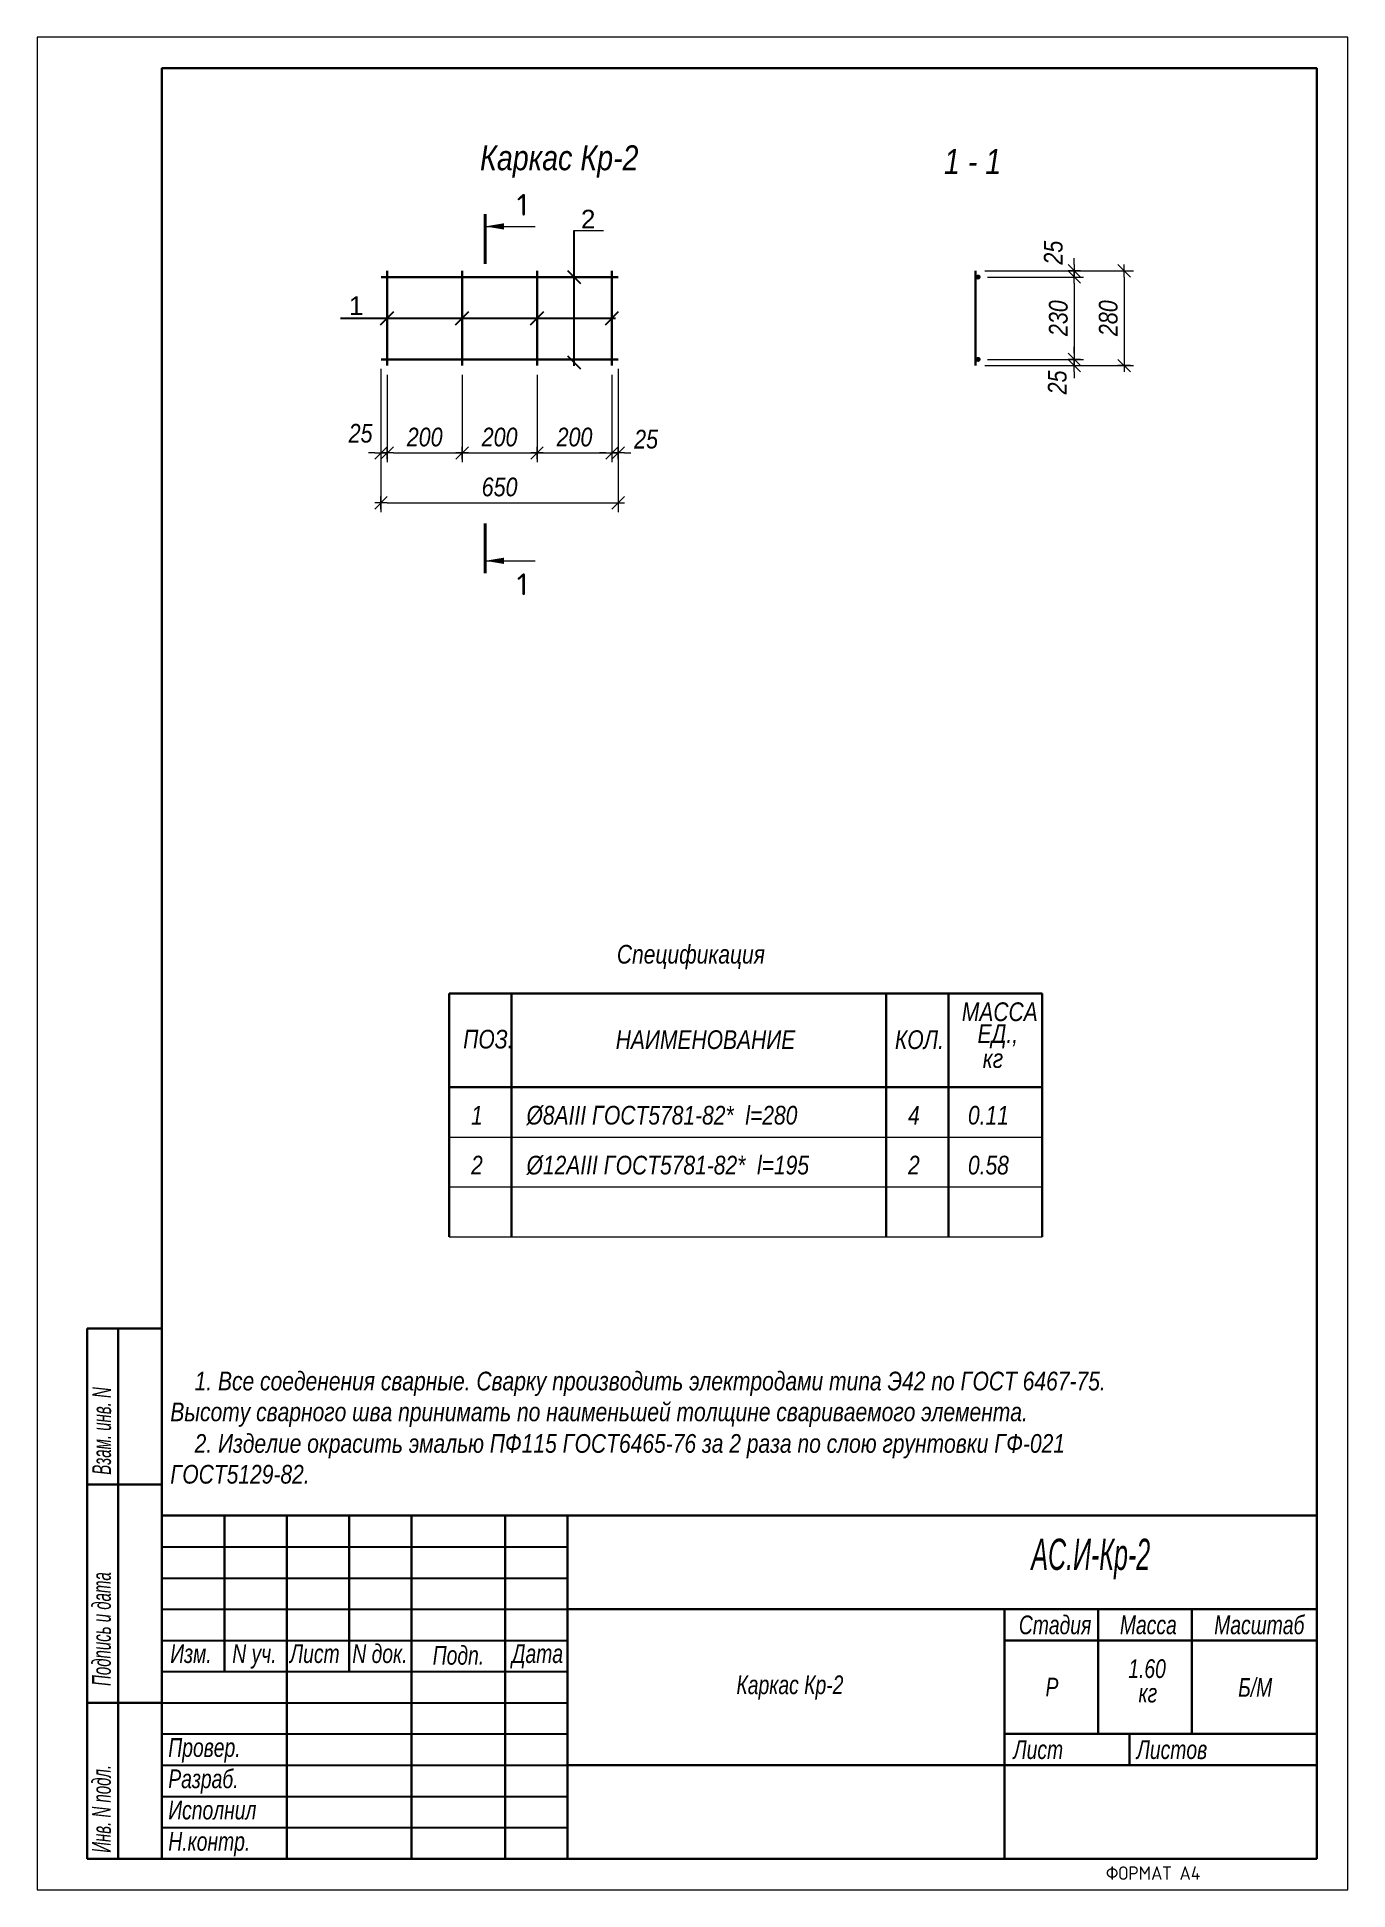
# Model space of a CAD drawing. Header units: millimetres. Extents: x 1582001 to 3303937, y 226471 to 491235.
# Drawn here: x 1833882 to 1854882, y 226471 to 256171 of the extents above; entities that cross this region are included whole.
import ezdxf

# ---------------------------------------------------------------- set-up
doc = ezdxf.new("R2010")
doc.units = ezdxf.units.MM
doc.layers.get('Defpoints').update_dxf_attribs({"color": 255, "lineweight": 30})
for name, color, linetype in [('format', 7, 'Continuous'), ('Rasmer', 135, 'Continuous'), ('Формуляр', 138, 'Continuous')]:
    doc.layers.add(name, color=color, linetype=linetype)
for name, color, linetype, lineweight in [('армирование', 20, 'Continuous', 30), ('Размеры', 7, 'Continuous', 18), ('таблица', 7, 'Continuous', 30), ('Текст', 202, 'Continuous', 15), ('Текст-пояснений', 135, 'Continuous', 15)]:
    doc.layers.add(name, color=color, linetype=linetype, lineweight=lineweight)
doc.styles.add('C', font='complex', dxfattribs={"width": 0.9})
doc.styles.add('STYLE1', font='ARIALNI.TTF', dxfattribs={"height": 300})
doc.dimstyles.new('25', dxfattribs={"dimscale": 100, "dimtxt": 2.5, "dimasz": 1, "dimexe": 1.5, "dimexo": 1.5, "dimgap": 1, "dimtad": 1, "dimdec": 0, "dimlfac": 0.25, "dimzin": 0, "dimdsep": 46, "dimtxsty": 'STYLE1', "dimblk": 'dblk_0', "dimcen": 2, "dimdle": 1.5, "dimclrd": 256, "dimclre": 256, "dimadec": 0, "dimazin": 0, "dimtfac": 1, "dimtdec": 0, "dimtix": 1, "dimtmove": 1, "dimatfit": 3, "dimfxl": 0, "dimtolj": 1, "dimtzin": 0, "dimlwd": -1, "dimlwe": -1, "dimarcsym": 0})

msp = doc.modelspace()

# ---------------------------------------------------------------- texts
at = {"layer": 'format', "color": 7, "style": 'C', "width": 0.9}
msp.add_text('ФОРМАТ A4', height=216, dxfattribs=at).set_placement((1851005.4, 226633))
at = {"layer": 'Текст', "style": 'STYLE1', "width": 0.98}
for s, p in [('Спецификация', (1843170.8, 241319.8)), ('МАССА', (1848697.2, 240398.1)), ('ЕД.,', (1848948.9, 240048.1)), ('ПОЗ.', (1840709.2, 239958.9)), ('НАИМЕНОВАНИЕ', (1843152.8, 239950.5)), ('КОЛ.', (1847625.3, 239950.5)), ('кг', (1849032.8, 239648.1)), ('1', (1840835.5, 238739.8)), ('%%C8AIII ГОСТ5781-82*  l=280', (1841723.5, 238739.8)), ('4', (1847835.5, 238739.8)), ('0.11', (1848795.7, 238739.8)), ('2', (1840835.5, 237939.8)), ('%%C12AIII ГОСТ5781-82*  l=195', (1841723.5, 237939.8)), ('2', (1847835.5, 237939.8)), ('0.58', (1848795.7, 237939.8)), ('1. Все соеденения сварные. Сварку производить электродами типа Э42 по ГОСТ 6467-75.', (1836406, 234478.2)), ('Высоту сварного шва принимать по наименьшей толщине свариваемого элемента.', (1836016.8, 233984.4)), ('2. Изделие окрасить эмалью ПФ115 ГОСТ6465-76 за 2 раза по слою грунтовки ГФ-021', (1836406, 233478.2)), ('ГОСТ5129-82.', (1836016.8, 232984.4))]:
    msp.add_text(s, height=300, dxfattribs=at).set_placement(p)
at = {"layer": 'Текст', "ltscale": 2, "attachment_point": 5, "style": 'STYLE1'}
for s, insert, char_height, width in [('Каркас Кр-2', (1842248, 254176.3), 400, 6024.46), ('1 - 1', (1848869.8, 254177.7), 400, 2023.435), ('{\\Fsimplex|c204;\\W1;1}', (1841657.7, 253482.7), 350, 300), ('{\\fArial|b0|i0|c204|p34;\\W1;2}', (1842711.5, 253253), 300, 500), ('{\\fArial|b0|i0|c204|p34;\\W1;1}', (1838994.5, 251865.1), 300, 500), ('{\\Fsimplex|c204;\\W1;1}', (1841657.7, 247399.4), 350, 300)]:
    msp.add_mtext(s, dxfattribs=dict(at, insert=insert, char_height=char_height, width=width))
at = {"layer": 'Формуляр', "linetype": 'Continuous', "style": 'STYLE1', "width": 0.7}
for s, p in [('Взам. инв. N', (1835066.3, 233126.7)), ('Подпись и дата', (1835063.5, 229741.1)), ('Инв. N подл.', (1835063.5, 227067.7))]:
    msp.add_text(s, height=300, rotation=90, dxfattribs=at).set_placement(p)
at = {"layer": 'Формуляр', "style": 'STYLE1'}
for s, height, width, p in [('АС.И-Кр-2', 500, 0.7, (1849811, 231601.2)), ('Стадия', 300, 0.9, (1849610.7, 230570.5)), ('Масса', 300, 0.9, (1851229.6, 230570.5)), ('Масштаб', 300, 0.9, (1852740.6, 230570.5)), ('Изм.', 300, 0.9, (1836016.5, 230109.3)), ('N уч.', 300, 0.9, (1837009.4, 230109.3)), ('Лист', 300, 0.9, (1837933, 230109.3)), ('N док.', 300, 0.9, (1838932.5, 230109.3)), ('Подп.', 300, 0.9, (1840220.8, 230082.4)), ('Дата', 300, 0.9, (1841489, 230109.3)), ('Каркас Кр-2', 300, 0.9, (1845086.1, 229609.7)), ('1.60', 300, 0.9, (1851363.6, 229868.5)), ('Б/М', 300, 0.9, (1853124.5, 229566.7)), ('Р', 300, 0.9, (1850038.3, 229573.1)), ('кг', 300, 0.9, (1851527.5, 229476.3)), ('Провер.', 300, 0.9, (1835984.6, 228604.4)), ('Лист', 300, 0.9, (1849523.5, 228570.5)), ('Листов', 300, 0.9, (1851498.2, 228570.5)), ('Разраб.', 300, 0.9, (1835984.6, 228102.7)), ('Исполнил', 300, 0.9, (1835984.6, 227601.1)), ('Н.контр.', 300, 0.9, (1835984.6, 227099.4))]:
    msp.add_text(s, height=height, dxfattribs=dict(at, width=width)).set_placement(p)

# ---------------------------------------------------------------- blocks, each defined once
blk = doc.blocks.new('dblk_0')
at = {"color": 0, "linetype": 'ByBlock'}
for p, q in [((1, 1), (-1, -1)), ((-1, 0), (1, 0)), ((0, 1), (0, -1))]:
    blk.add_line(p, q, dxfattribs=at)
blk = doc.blocks.new('*D1664')
at = {"layer": 'Defpoints', "color": 0, "lineweight": -3, "transparency": 16777216}
for p in [(1839392, 251005), (1839492, 250905), (1839492, 249505)]:
    blk.add_point(p, dxfattribs=at)
at = {"layer": 'Размеры', "transparency": 16777216}
for p, q in [((1839392, 250855), (1839392, 249355)), ((1839492, 250755), (1839492, 249355)), ((1839292, 249505), (1839192, 249505)), ((1839392, 249505), (1839492, 249505)), ((1839592, 249505), (1839692, 249505))]:
    blk.add_line(p, q, dxfattribs=at)
at = {"layer": 'Размеры', "transparency": 16777216, "xscale": 100, "yscale": 100, "zscale": 100}
blk.add_blockref('dblk_0', (1839392, 249505), dxfattribs=at)
at = {"layer": 'Размеры', "transparency": 16777216, "xscale": 100, "yscale": 100, "zscale": 100, "rotation": 180}
blk.add_blockref('dblk_0', (1839492, 249505), dxfattribs=at)
at = {"layer": 'Размеры', "color": 0, "transparency": 16777216, "insert": (1839065, 249819), "char_height": 300, "attachment_point": 5, "style": 'STYLE1'}
blk.add_mtext('\\A1;25', dxfattribs=at)
blk = doc.blocks.new('*D1665')
at = {"layer": 'Defpoints', "color": 0, "lineweight": -3, "transparency": 16777216}
for p in [(1843192, 251005), (1843092, 250905), (1843192, 249505)]:
    blk.add_point(p, dxfattribs=at)
at = {"layer": 'Размеры', "transparency": 16777216}
for p, q in [((1843092, 250755), (1843092, 249355)), ((1843192, 250855), (1843192, 249355)), ((1842992, 249505), (1842892, 249505)), ((1843092, 249505), (1843192, 249505)), ((1843292, 249505), (1843392, 249505))]:
    blk.add_line(p, q, dxfattribs=at)
at = {"layer": 'Размеры', "transparency": 16777216, "xscale": 100, "yscale": 100, "zscale": 100}
blk.add_blockref('dblk_0', (1843092, 249505), dxfattribs=at)
at = {"layer": 'Размеры', "transparency": 16777216, "xscale": 100, "yscale": 100, "zscale": 100, "rotation": 180}
blk.add_blockref('dblk_0', (1843192, 249505), dxfattribs=at)
at = {"layer": 'Размеры', "color": 0, "transparency": 16777216, "insert": (1843639, 249724), "char_height": 300, "attachment_point": 5, "style": 'STYLE1'}
blk.add_mtext('\\A1;25', dxfattribs=at)
blk = doc.blocks.new('*D1276')
at = {"layer": 'Defpoints', "color": 0, "lineweight": -3, "transparency": 16777216}
for p in [(1839392, 249755), (1843192, 249755), (1843192, 248705)]:
    blk.add_point(p, dxfattribs=at)
at = {"layer": 'Размеры', "transparency": 16777216}
for p, q in [((1839392, 249605), (1839392, 248555)), ((1843192, 249605), (1843192, 248555)), ((1839492, 248705), (1843092, 248705))]:
    blk.add_line(p, q, dxfattribs=at)
at = {"layer": 'Размеры', "transparency": 16777216, "xscale": 100, "yscale": 100, "zscale": 100, "rotation": 180}
blk.add_blockref('dblk_0', (1839392, 248705), dxfattribs=at)
at = {"layer": 'Размеры', "transparency": 16777216, "xscale": 100, "yscale": 100, "zscale": 100}
blk.add_blockref('dblk_0', (1843192, 248705), dxfattribs=at)
at = {"layer": 'Размеры', "color": 0, "transparency": 16777216, "insert": (1841292, 248958), "char_height": 300, "attachment_point": 5, "style": 'STYLE1'}
blk.add_mtext('\\A1;650', dxfattribs=at)
blk = doc.blocks.new('*D1666')
at = {"layer": 'Defpoints', "color": 0, "lineweight": -3, "transparency": 16777216}
for p in [(1848917, 252425), (1848957, 252325), (1850498, 252325)]:
    blk.add_point(p, dxfattribs=at)
at = {"layer": 'Размеры', "transparency": 16777216}
for p, q in [((1850498, 252525), (1850498, 252625)), ((1849067, 252425), (1850648, 252425)), ((1849107, 252325), (1850648, 252325)), ((1850498, 252425), (1850498, 252325)), ((1850498, 252225), (1850498, 252125))]:
    blk.add_line(p, q, dxfattribs=at)
at = {"layer": 'Размеры', "transparency": 16777216, "xscale": 100, "yscale": 100, "zscale": 100}
for p, rotation in [((1850498, 252425), 270), ((1850498, 252325), 90)]:
    blk.add_blockref('dblk_0', p, dxfattribs=dict(at, rotation=rotation))
at = {"layer": 'Размеры', "color": 0, "transparency": 16777216, "insert": (1850163, 252715), "char_height": 300, "attachment_point": 5, "rotation": 90, "style": 'STYLE1'}
blk.add_mtext('\\A1;25', dxfattribs=at)
blk = doc.blocks.new('*D1667')
at = {"layer": 'Defpoints', "color": 0, "lineweight": -3, "transparency": 16777216}
for p in [(1848957, 252325), (1848957, 251005), (1850498, 251005)]:
    blk.add_point(p, dxfattribs=at)
at = {"layer": 'Размеры', "transparency": 16777216}
for p, q in [((1849107, 252325), (1850648, 252325)), ((1850498, 252225), (1850498, 251105)), ((1849107, 251005), (1850648, 251005))]:
    blk.add_line(p, q, dxfattribs=at)
at = {"layer": 'Размеры', "transparency": 16777216, "xscale": 100, "yscale": 100, "zscale": 100}
for p, rotation in [((1850498, 252325), 90), ((1850498, 251005), 270)]:
    blk.add_blockref('dblk_0', p, dxfattribs=dict(at, rotation=rotation))
at = {"layer": 'Размеры', "color": 0, "transparency": 16777216, "insert": (1850244, 251665), "char_height": 300, "attachment_point": 5, "rotation": 90, "style": 'STYLE1'}
blk.add_mtext('\\A1;230', dxfattribs=at)
blk = doc.blocks.new('*D1668')
at = {"layer": 'Defpoints', "color": 0, "lineweight": -3, "transparency": 16777216}
for p in [(1848957, 251005), (1848917, 250905), (1850498, 250905)]:
    blk.add_point(p, dxfattribs=at)
at = {"layer": 'Размеры', "transparency": 16777216}
for p, q in [((1849107, 251005), (1850648, 251005)), ((1850498, 251105), (1850498, 251205)), ((1850498, 251005), (1850498, 250905)), ((1849067, 250905), (1850648, 250905)), ((1850498, 250805), (1850498, 250705))]:
    blk.add_line(p, q, dxfattribs=at)
at = {"layer": 'Размеры', "transparency": 16777216, "xscale": 100, "yscale": 100, "zscale": 100}
for p, rotation in [((1850498, 251005), 270), ((1850498, 250905), 90)]:
    blk.add_blockref('dblk_0', p, dxfattribs=dict(at, rotation=rotation))
at = {"layer": 'Размеры', "color": 0, "transparency": 16777216, "insert": (1850227, 250635), "char_height": 300, "attachment_point": 5, "rotation": 90, "style": 'STYLE1'}
blk.add_mtext('\\A1;25', dxfattribs=at)
blk = doc.blocks.new('*D1277')
at = {"layer": 'Defpoints', "color": 0, "lineweight": -3, "transparency": 16777216}
for p in [(1849907, 252425), (1849907, 250905), (1851297, 250905)]:
    blk.add_point(p, dxfattribs=at)
at = {"layer": 'Размеры', "transparency": 16777216}
for p, q in [((1850057, 252425), (1851447, 252425)), ((1851297, 252325), (1851297, 251005)), ((1850057, 250905), (1851447, 250905))]:
    blk.add_line(p, q, dxfattribs=at)
at = {"layer": 'Размеры', "transparency": 16777216, "xscale": 100, "yscale": 100, "zscale": 100}
for p, rotation in [((1851297, 252425), 90), ((1851297, 250905), 270)]:
    blk.add_blockref('dblk_0', p, dxfattribs=dict(at, rotation=rotation))
at = {"layer": 'Размеры', "color": 0, "transparency": 16777216, "insert": (1851044, 251665), "char_height": 300, "attachment_point": 5, "rotation": 90, "style": 'STYLE1'}
blk.add_mtext('\\A1;280', dxfattribs=at)
blk = doc.blocks.new('*D1669')
at = {"layer": 'Defpoints', "color": 0, "lineweight": -3, "transparency": 16777216}
for p in [(1839492, 250905), (1840692, 250905), (1840692, 249505)]:
    blk.add_point(p, dxfattribs=at)
at = {"layer": 'Размеры', "transparency": 16777216}
for p, q in [((1839492, 250755), (1839492, 249355)), ((1840692, 250755), (1840692, 249355)), ((1839592, 249505), (1840592, 249505))]:
    blk.add_line(p, q, dxfattribs=at)
at = {"layer": 'Размеры', "transparency": 16777216, "xscale": 100, "yscale": 100, "zscale": 100, "rotation": 180}
blk.add_blockref('dblk_0', (1839492, 249505), dxfattribs=at)
at = {"layer": 'Размеры', "transparency": 16777216, "xscale": 100, "yscale": 100, "zscale": 100}
blk.add_blockref('dblk_0', (1840692, 249505), dxfattribs=at)
at = {"layer": 'Размеры', "color": 0, "transparency": 16777216, "insert": (1840092, 249758), "char_height": 300, "attachment_point": 5, "style": 'STYLE1'}
blk.add_mtext('\\A1;200', dxfattribs=at)
blk = doc.blocks.new('*D1670')
at = {"layer": 'Defpoints', "color": 0, "lineweight": -3, "transparency": 16777216}
for p in [(1840692, 250905), (1841892, 250905), (1841892, 249505)]:
    blk.add_point(p, dxfattribs=at)
at = {"layer": 'Размеры', "transparency": 16777216}
for p, q in [((1840692, 250755), (1840692, 249355)), ((1841892, 250755), (1841892, 249355)), ((1840792, 249505), (1841792, 249505))]:
    blk.add_line(p, q, dxfattribs=at)
at = {"layer": 'Размеры', "transparency": 16777216, "xscale": 100, "yscale": 100, "zscale": 100, "rotation": 180}
blk.add_blockref('dblk_0', (1840692, 249505), dxfattribs=at)
at = {"layer": 'Размеры', "transparency": 16777216, "xscale": 100, "yscale": 100, "zscale": 100}
blk.add_blockref('dblk_0', (1841892, 249505), dxfattribs=at)
at = {"layer": 'Размеры', "color": 0, "transparency": 16777216, "insert": (1841292, 249758), "char_height": 300, "attachment_point": 5, "style": 'STYLE1'}
blk.add_mtext('\\A1;200', dxfattribs=at)
blk = doc.blocks.new('*D1671')
at = {"layer": 'Defpoints', "color": 0, "lineweight": -3, "transparency": 16777216}
for p in [(1841892, 250905), (1843092, 250905), (1843092, 249505)]:
    blk.add_point(p, dxfattribs=at)
at = {"layer": 'Размеры', "transparency": 16777216}
for p, q in [((1841892, 250755), (1841892, 249355)), ((1843092, 250755), (1843092, 249355)), ((1841992, 249505), (1842992, 249505))]:
    blk.add_line(p, q, dxfattribs=at)
at = {"layer": 'Размеры', "transparency": 16777216, "xscale": 100, "yscale": 100, "zscale": 100, "rotation": 180}
blk.add_blockref('dblk_0', (1841892, 249505), dxfattribs=at)
at = {"layer": 'Размеры', "transparency": 16777216, "xscale": 100, "yscale": 100, "zscale": 100}
blk.add_blockref('dblk_0', (1843092, 249505), dxfattribs=at)
at = {"layer": 'Размеры', "color": 0, "transparency": 16777216, "insert": (1842492, 249758), "char_height": 300, "attachment_point": 5, "style": 'STYLE1'}
blk.add_mtext('\\A1;200', dxfattribs=at)

# ---------------------------------------------------------------- dimensions: what is measured, and where the dimension line sits
at = {"layer": 'Размеры'}
for base, p1, p2, picture, middle in [((1850497.7, 252324.7), (1848916.9, 252424.7), (1848957.5, 252324.7), '*D1666', (1850416.3, 252714.6)), ((1850497.7, 250904.7), (1848957.5, 251004.7), (1848916.9, 250904.7), '*D1668', (1850479.8, 250635.3))]:
    dim = msp.add_linear_dim(base=base, p1=p1, p2=p2, angle=90, dimstyle='25', override={"dimscale": 100}, dxfattribs=at)
    dim.commit()
    dim.dimension.update_dxf_attribs({"geometry": picture, "text_midpoint": middle, "dimtype": 160})
for base, p1, p2, text, picture, middle in [((1851296.7, 250904.7), (1849907.3, 252424.7), (1849907.3, 250904.7), '280', '*D1277', (1851043.6, 251664.7)), ((1850497.7, 251004.7), (1848957.5, 252324.7), (1848957.5, 251004.7), '230', '*D1667', (1850244.5, 251664.7))]:
    dim = msp.add_linear_dim(base=base, p1=p1, p2=p2, angle=90, text=text, dimstyle='25', override={"dimscale": 100}, dxfattribs=at)
    dim.commit()
    dim.dimension.update_dxf_attribs({"geometry": picture, "text_midpoint": middle})
for base, p1, p2, picture, middle in [((1839492.2, 249504.7), (1839392.2, 251004.7), (1839492.2, 250904.7), '*D1664', (1839064.7, 249565.4)), ((1843192.2, 249504.7), (1843092.2, 250904.7), (1843192.2, 251004.7), '*D1665', (1843638.6, 249471))]:
    dim = msp.add_linear_dim(base=base, p1=p1, p2=p2, text='25', dimstyle='25', override={"dimscale": 100}, dxfattribs=at)
    dim.commit()
    dim.dimension.update_dxf_attribs({"geometry": picture, "text_midpoint": middle, "dimtype": 160})
for base, p1, p2, text, picture, middle in [((1840692.2, 249504.7), (1839492.2, 250904.7), (1840692.2, 250904.7), '200', '*D1669', (1840092.2, 249757.8)), ((1841892.2, 249504.7), (1840692.2, 250904.7), (1841892.2, 250904.7), '200', '*D1670', (1841292.2, 249757.8)), ((1843092.2, 249504.7), (1841892.2, 250904.7), (1843092.2, 250904.7), '200', '*D1671', (1842492.2, 249757.8)), ((1843192.2, 248704.7), (1839392.2, 249754.7), (1843192.2, 249754.7), '650', '*D1276', (1841292.2, 248957.8))]:
    dim = msp.add_linear_dim(base=base, p1=p1, p2=p2, text=text, dimstyle='25', override={"dimscale": 100}, dxfattribs=at)
    dim.commit()
    dim.dimension.update_dxf_attribs({"geometry": picture, "text_midpoint": middle})

# ---------------------------------------------------------------- linework, layer by layer
at = {"layer": 'format', "lineweight": 30}
for p, q in [((1834682.3, 226971.3), (1834682.3, 235471.3)), ((1834682.3, 235471.3), (1835882.3, 235471.3)), ((1835182.3, 226971.3), (1835182.3, 235471.3)), ((1835882.3, 232971.3), (1834682.3, 232971.3)), ((1854382.3, 232471.3), (1835882.3, 232471.3)), ((1835882.3, 232471.3), (1835882.3, 226971.3)), ((1836882.3, 232471.3), (1836882.3, 229971.3)), ((1837882.3, 232471.3), (1837882.3, 226971.3)), ((1838882.3, 232471.3), (1838882.3, 229971.3)), ((1839882.3, 232471.3), (1839882.3, 226971.3)), ((1841382.3, 232471.3), (1841382.3, 226971.3)), ((1842382.3, 232471.3), (1842382.3, 226971.3)), ((1842382.3, 230971.3), (1854382.3, 230971.3)), ((1849382.3, 230971.3), (1849382.3, 226971.3)), ((1850882.3, 230971.3), (1850882.3, 228971.3)), ((1852382.3, 230971.3), (1852382.3, 228971.3)), ((1849382.3, 230471.3), (1854382.3, 230471.3)), ((1835882.3, 229471.3), (1834682.3, 229471.3)), ((1849382.3, 228971.3), (1854382.3, 228971.3)), ((1851382.3, 228971.3), (1851382.3, 228471.3)), ((1842382.3, 228471.3), (1854382.3, 228471.3)), ((1835882.3, 226971.3), (1834682.3, 226971.3))]:
    msp.add_line(p, q, dxfattribs=at)
at = {"layer": 'format'}
for p, q in [((1835882.3, 231971.3), (1842382.3, 231971.3)), ((1835882.3, 231471.3), (1842382.3, 231471.3)), ((1835882.3, 230971.3), (1842382.3, 230971.3)), ((1835882.3, 230471.3), (1842382.3, 230471.3)), ((1835882.3, 229971.3), (1842382.3, 229971.3)), ((1835882.3, 229471.3), (1842382.3, 229471.3)), ((1835882.3, 228971.3), (1842382.3, 228971.3)), ((1835882.3, 228471.3), (1842382.3, 228471.3)), ((1835882.3, 227971.3), (1842382.3, 227971.3)), ((1835882.3, 227471.3), (1842382.3, 227471.3))]:
    msp.add_line(p, q, dxfattribs=at)
at = {"layer": 'format', "linetype": 'Continuous', "lineweight": 30}
msp.add_lwpolyline([(1835882.3, 226971.3), (1854382.3, 226971.3), (1854382.3, 255671.3), (1835882.3, 255671.3)], close=True, dxfattribs=at)
at = {"layer": 'Rasmer'}
for p, q in [((1842483.8, 253072.4), (1842483.8, 250901.7)), ((1842377.7, 252430.7), (1842589.9, 252218.6)), ((1838744.5, 251664.7), (1843147.2, 251664.7)), ((1839386.2, 251558.6), (1839598.3, 251770.7)), ((1840586.2, 251558.6), (1840798.3, 251770.7)), ((1841786.2, 251558.6), (1841998.3, 251770.7)), ((1842986.2, 251558.6), (1843198.3, 251770.7)), ((1842986.2, 251558.6), (1843198.3, 251770.7)), ((1842986.2, 251558.6), (1843198.3, 251770.7)), ((1842377.7, 251062.7), (1842589.9, 250850.6))]:
    msp.add_line(p, q, dxfattribs=at)
at = {"layer": 'армирование'}
for p, q in [((1839392.2, 252324.7), (1843192.2, 252324.7)), ((1839492.2, 252424.7), (1839492.2, 250904.7)), ((1840692.2, 252424.7), (1840692.2, 250904.7)), ((1841892.2, 252424.7), (1841892.2, 250904.7)), ((1843092.2, 252424.7), (1843092.2, 250904.7)), ((1843092.2, 252424.7), (1843092.2, 250904.7)), ((1843092.2, 252424.7), (1843092.2, 250904.7)), ((1848916.9, 252424.7), (1848916.9, 250904.7)), ((1839392.2, 251004.7), (1843192.2, 251004.7))]:
    msp.add_line(p, q, dxfattribs=at)
at = {"layer": 'армирование', "const_width": 40}
for points in [[(1848937.5, 252324.7, 1), (1848977.5, 252324.7, 1)], [(1848937.5, 251004.7, 1), (1848977.5, 251004.7, 1)]]:
    msp.add_lwpolyline(points, format="xyb", close=True, dxfattribs=at)
at = {"layer": 'таблица', "ltscale": 500}
for p, q in [((1840484, 240839.8), (1840484, 236939.8)), ((1840484, 240839.8), (1849984, 240839.8)), ((1841484, 240839.8), (1841484, 236939.8)), ((1847484, 240839.8), (1847484, 236939.8)), ((1848484, 240839.8), (1848484, 236939.8)), ((1849984, 240839.8), (1849984, 236939.8)), ((1840484, 239339.8), (1849984, 239339.8))]:
    msp.add_line(p, q, dxfattribs=at)
at = {"layer": 'таблица', "lineweight": 18, "ltscale": 500}
for p, q in [((1840484, 238539.8), (1849984, 238539.8)), ((1840484, 237739.8), (1849984, 237739.8)), ((1840484, 236939.8), (1849984, 236939.8))]:
    msp.add_line(p, q, dxfattribs=at)
at = {"layer": 'Текст'}
for p, q in [((1841060.3, 253136), (1841860.3, 253136)), ((1842483.8, 253072.4), (1842958.3, 253072.4)), ((1841060.3, 247776), (1841860.3, 247776))]:
    msp.add_line(p, q, dxfattribs=at)
at = {"layer": 'Текст', "const_width": 50}
for points in [[(1841060.3, 252536), (1841060.3, 253336)], [(1841060.3, 248376), (1841060.3, 247576)]]:
    msp.add_lwpolyline(points, dxfattribs=at)
at = {"layer": 'Текст'}
for points in [[(1841060.3, 253136, 0, 100, 0), (1841360.3, 253136, 100, 100, 0)], [(1841060.3, 247776, 0, 100, 0), (1841360.3, 247776, 100, 100, 0)]]:
    msp.add_lwpolyline(points, format="xyseb", dxfattribs=at)
at = {"layer": 'Текст-пояснений', "linetype": 'ByBlock'}
msp.add_lwpolyline([(1833882.3, 226471.3), (1854882.3, 226471.3), (1854882.3, 256171.3), (1833882.3, 256171.3)], close=True, dxfattribs=at)

msp.set_redraw_order([(e.dxf.handle, doc.entitydb.next_handle()) for e in msp.query("TEXT MTEXT ATTDEF DIMENSION ARC_DIMENSION")])  # texts and dimensions are drawn at this point

doc.saveas('drawing.dxf')
